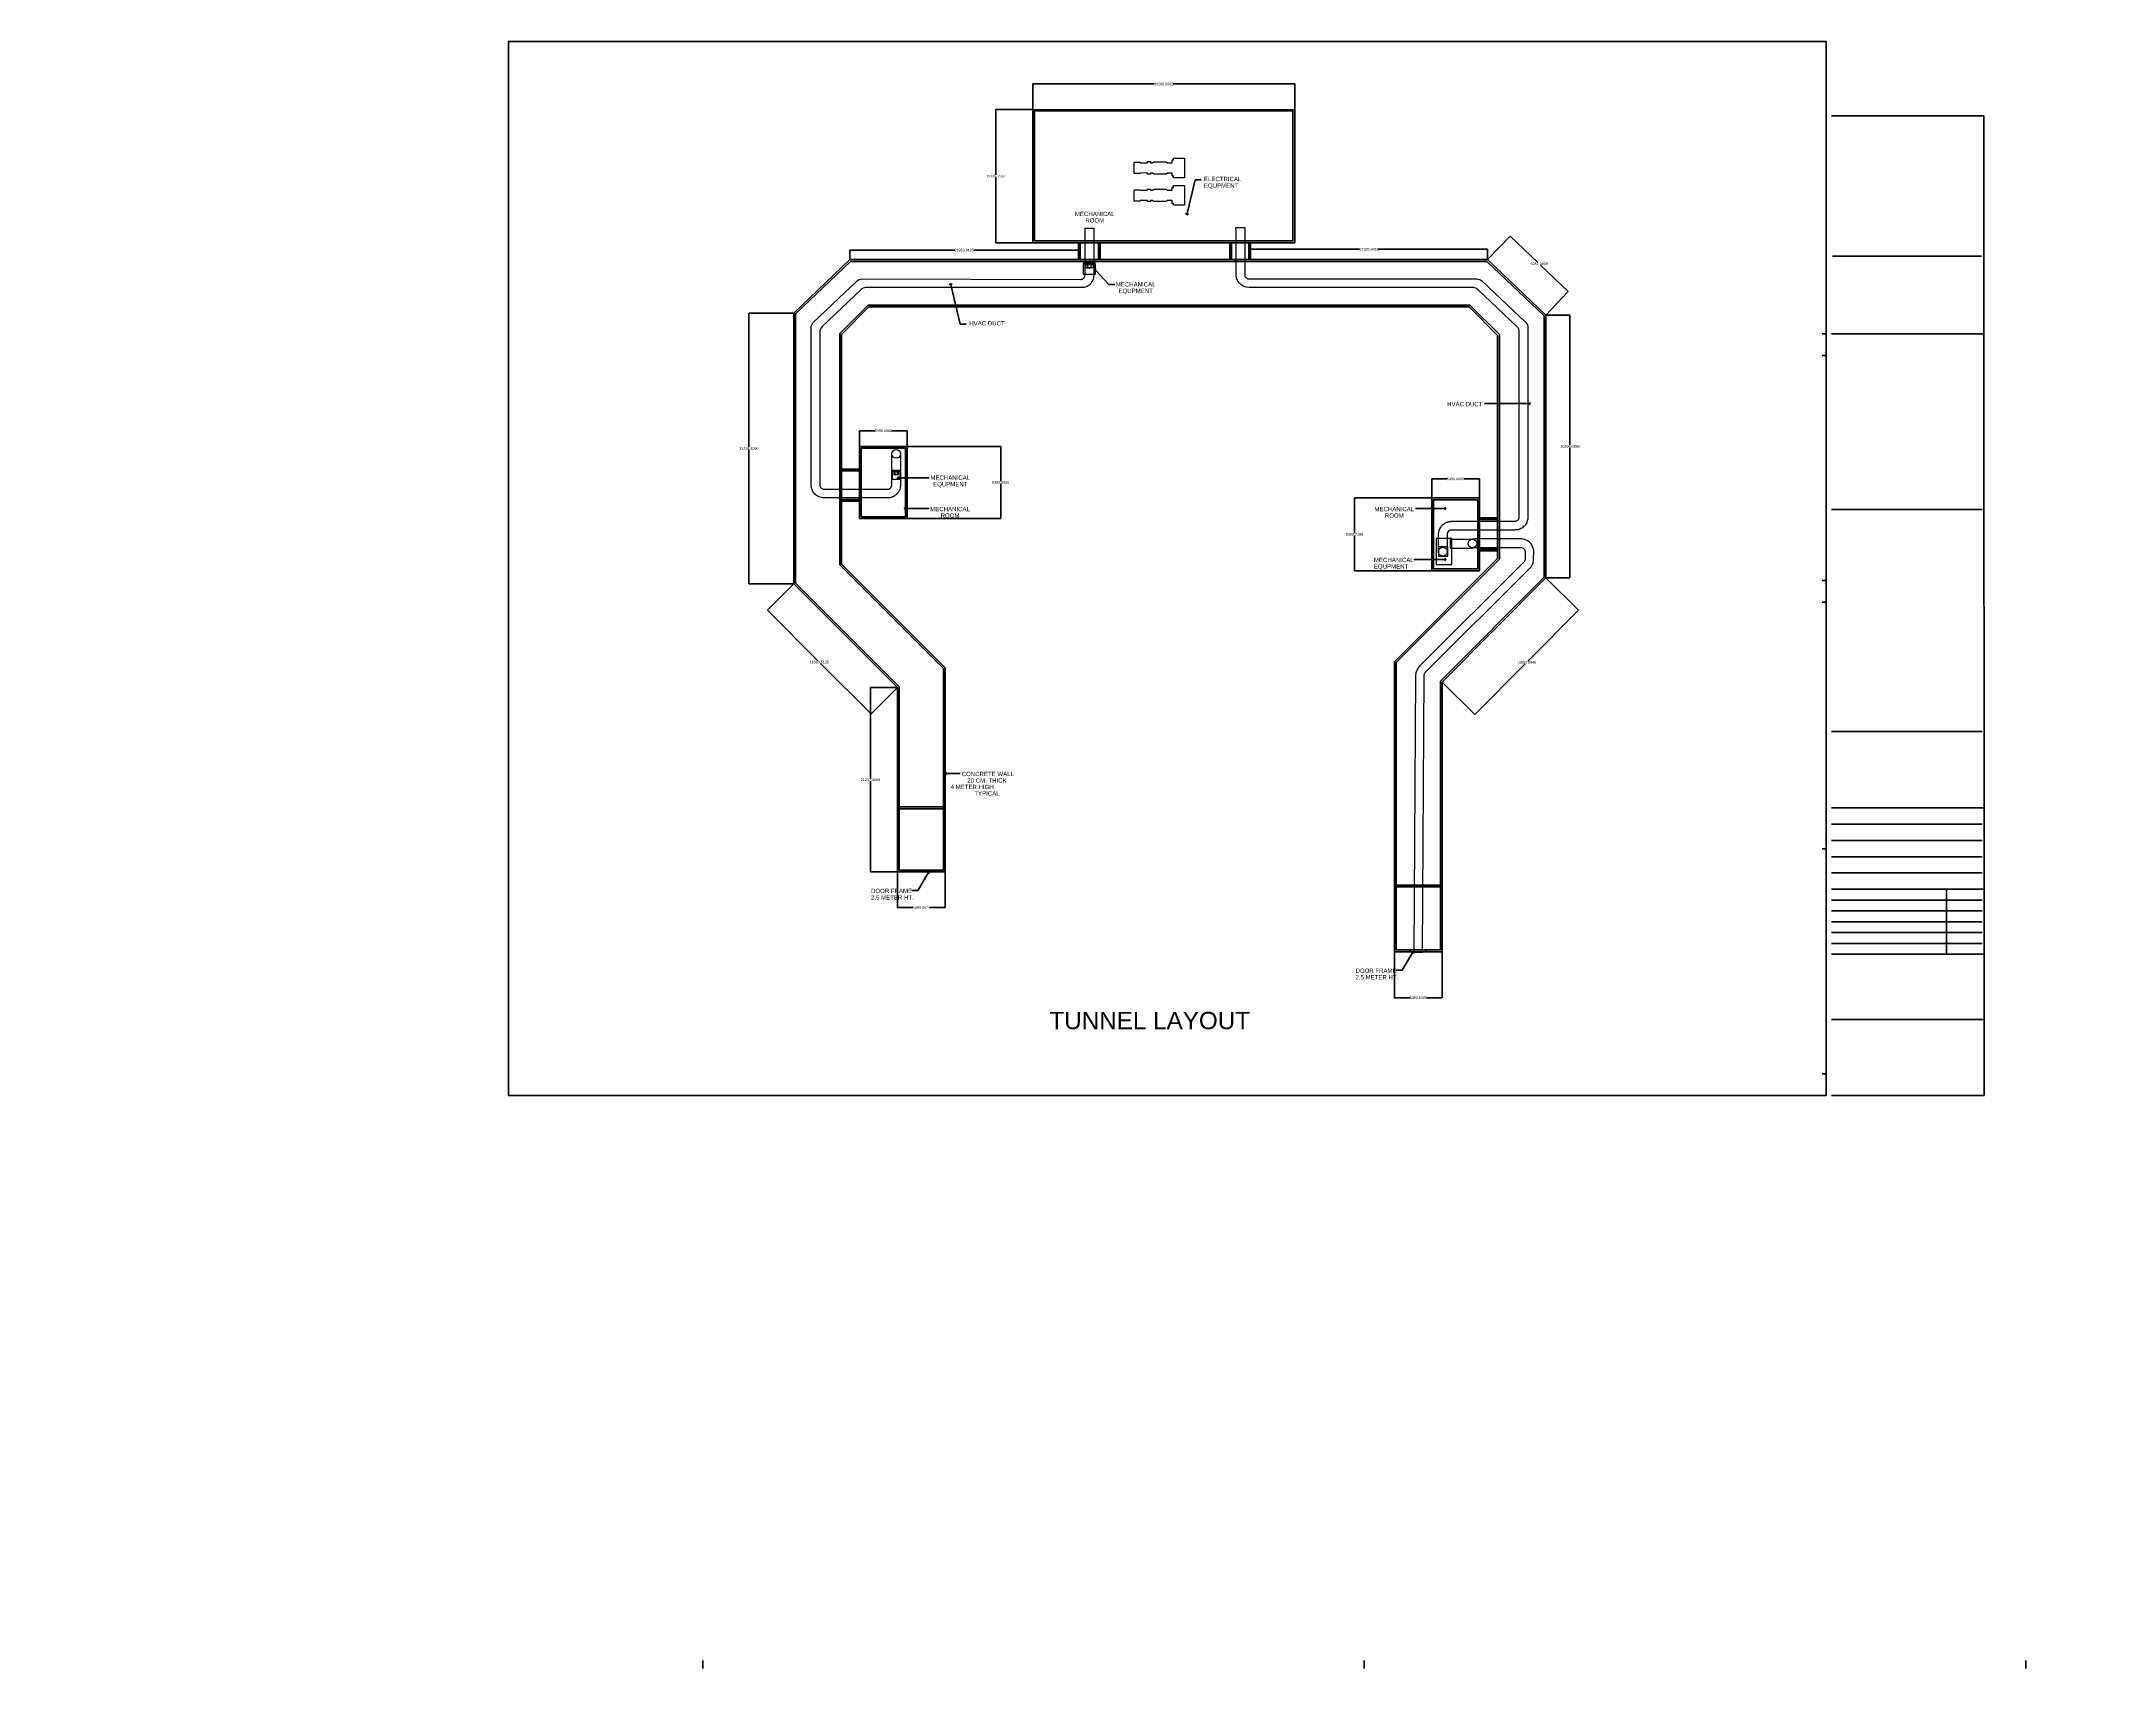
# Model space of a CAD drawing. Header units: metres. Extents: x -74409 to 1016817, y -66838 to 229698.
# Drawn here: x -74409 to 164530, y 42100 to 229698 of the extents above.
import ezdxf
from ezdxf import colors
from ezdxf.entities.mleader import LeaderData, LeaderLine
from ezdxf.enums import TextEntityAlignment as Align
from ezdxf.math import Vec2, Vec3

# ---------------------------------------------------------------- set-up
doc = ezdxf.new("R2010")
doc.units = ezdxf.units.M
doc.layers.get('DEFPOINTS').update_dxf_attribs({"color": 2})
for name, color, linetype in [('B036', 5, 'Continuous'), ('B042-1', 5, 'Continuous'), ('DIM', 2, 'Continuous'), ('NOTE-1', 3, 'Continuous'), ('TEXT M1', 2, 'Continuous'), ('TEXTM', 2, 'Continuous'), ('TEXTS', 240, 'Continuous'), ('WALLS', 3, 'Continuous')]:
    doc.layers.add(name, color=color, linetype=linetype)
for name, color, linetype, lineweight in [('E-ELEC-EQPM', 1, 'Continuous', 9), ('M-EQPM', 50, 'Continuous', 9), ('M-HVAC-DUCT', 2, 'Continuous', 9)]:
    doc.layers.add(name, color=color, linetype=linetype, lineweight=lineweight)
doc.styles.add('ARIAL', font='arial.ttf')
doc.styles.get("Standard").update_dxf_attribs({"font": 'arial.ttf', "height": 300})
doc.styles.add('TEXTS', font='arial.ttf')
doc.dimstyles.get("Standard").update_dxf_attribs({"dimtxt": 0.18, "dimasz": 0.18, "dimexe": 0.18, "dimexo": 0.0625, "dimgap": 0.09, "dimtad": 0, "dimtih": 1, "dimtoh": 1, "dimdec": 4, "dimzin": 0, "dimdsep": 46, "dimtxsty": 'Standard', "dimcen": 0.09, "dimadec": 0, "dimazin": 0, "dimtfac": 1, "dimtdec": 4, "dimtofl": 0, "dimtmove": 0, "dimatfit": 3, "dimfxl": 1, "dimtolj": 1, "dimtzin": 0, "dimarcsym": 0})

# ---------------------------------------------------------------- blocks, each defined once
blk = doc.blocks.new('_Open90')
at = {"color": 0, "linetype": 'ByBlock', "lineweight": -2}
for p, q in [((0, 0), (-1, 0)), ((-0.5, 0.5), (0, 0)), ((0, 0), (-0.5, -0.5))]:
    blk.add_line(p, q, dxfattribs=at)
blk = doc.blocks.new('*D36')
at = {"layer": 'DEFPOINTS', "color": 0, "transparency": 16777216}
for p in [(21139.48145489761, 155204.0221308837), (24262.17778135509, 155204.0221308837, 1289530), (24262.17778135507, 133946.6332320746, 1289530)]:
    blk.add_point(p, dxfattribs=at)
at = {"layer": 'E-ELEC-EQPM', "color": 0, "lineweight": -2, "transparency": 16777216}
for p, q in [((24262.11528135509, 155204.0221308837), (21139.30145489761, 155204.0221308837)), ((21139.48145489761, 155203.8421308837), (21139.48145489761, 144728.6918970317)), ((21139.48145489761, 133946.8132320746), (21139.48145489761, 144421.9634659267)), ((24262.11528135507, 133946.6332320746), (21139.30145489761, 133946.6332320746))]:
    blk.add_line(p, q, dxfattribs=at)
at = {"layer": 'E-ELEC-EQPM', "color": 0, "transparency": 16777216}
for points in [[(21139.45145489761, 155203.8421308837), (21139.51145489761, 155203.8421308837), (21139.48145489761, 155204.0221308837)], [(21139.45145489761, 133946.8132320746), (21139.51145489761, 133946.8132320746), (21139.48145489761, 133946.6332320746)]]:
    blk.add_solid(points, dxfattribs=at)
at = {"layer": 'E-ELEC-EQPM', "color": 0, "transparency": 16777216, "insert": (21139.48145489764, 144575.3276814792), "char_height": 300, "attachment_point": 5}
blk.add_mtext('\\A1;21257.3889', dxfattribs=at)
blk = doc.blocks.new('*D37')
at = {"layer": 'DEFPOINTS', "color": 0, "transparency": 16777216}
for p in [(12305.3460839609, 167160.8538282778, 1289530), (24262.17778135508, 155204.0221308836, 1289530), (21217.12884884352, 152158.9731983721)]:
    blk.add_point(p, dxfattribs=at)
at = {"layer": 'E-ELEC-EQPM', "color": 0, "lineweight": -2, "transparency": 16777216}
for p, q in [((12305.30188978708, 167160.809634104), (9260.169872228726, 164115.6776165457)), ((9261.711365011724, 164114.3906822039), (15085.34878459391, 158290.7532626217)), ((21215.71463528114, 152160.3874119344), (15392.07721569894, 157984.0248315167)), ((24262.13358718126, 155203.9779367098), (21217.0015696229, 152158.8459191515))]:
    blk.add_line(p, q, dxfattribs=at)
at = {"layer": 'E-ELEC-EQPM', "color": 0, "transparency": 16777216}
for points in [[(9261.947067272107, 164114.6263844643), (9261.475662751327, 164114.1549799435), (9260.29715144934, 164115.8048957663)], [(21215.95033754152, 152160.6231141948), (21215.47893302074, 152160.151709674), (21217.12884884352, 152158.9731983721)]]:
    blk.add_solid(points, dxfattribs=at)
at = {"layer": 'E-ELEC-EQPM', "color": 0, "transparency": 16777216, "insert": (15238.71300014644, 158137.3890470692), "char_height": 300, "attachment_point": 5}
blk.add_mtext('\\A1;16909.5135', dxfattribs=at)
blk = doc.blocks.new('*D38')
at = {"layer": 'DEFPOINTS', "color": 0, "transparency": 16777216}
for p in [(7118.380786663707, 198379.2628083627), (12305.34608396095, 198379.2628083627, 1289530), (12305.34608396091, 167160.8538282779, 1289530)]:
    blk.add_point(p, dxfattribs=at)
at = {"layer": 'E-ELEC-EQPM', "color": 0, "lineweight": -2, "transparency": 16777216}
for p, q in [((12305.28358396095, 198379.2628083627), (7118.200786663707, 198379.2628083627)), ((7118.380786663707, 198379.0828083627), (7118.38078666371, 182923.4225338728)), ((7118.380786663713, 167161.0338282779), (7118.38078666371, 182616.6941027678)), ((12305.28358396091, 167160.8538282779), (7118.200786663713, 167160.8538282779))]:
    blk.add_line(p, q, dxfattribs=at)
at = {"layer": 'E-ELEC-EQPM', "color": 0, "transparency": 16777216}
for points in [[(7118.350786663707, 198379.0828083627), (7118.410786663707, 198379.0828083627), (7118.380786663707, 198379.2628083627)], [(7118.350786663714, 167161.0338282779), (7118.410786663713, 167161.0338282779), (7118.380786663713, 167160.8538282779)]]:
    blk.add_solid(points, dxfattribs=at)
at = {"layer": 'E-ELEC-EQPM', "color": 0, "transparency": 16777216, "insert": (7118.38078666376, 182770.0583183203), "char_height": 300, "attachment_point": 5}
blk.add_mtext('\\A1;31218.4090', dxfattribs=at)
blk = doc.blocks.new('*D40')
at = {"layer": 'DEFPOINTS', "color": 0, "transparency": 16777216}
for p in [(45126.98077954551, 205637.6570160461), (18773.16823891291, 204542.5432191877, 1289530), (45126.98077954551, 204542.5432191877, 1289530)]:
    blk.add_point(p, dxfattribs=at)
at = {"layer": 'E-ELEC-EQPM', "color": 0, "lineweight": -2, "transparency": 16777216}
for p, q in [((18773.16823891291, 204542.6057191877), (18773.16823891291, 205637.837016046)), ((18773.34823891291, 205637.6570160461), (30857.4197070464, 205637.6570160461)), ((45126.80077954551, 205637.6570160461), (33042.72931141203, 205637.6570160461)), ((45126.98077954551, 204542.6057191877), (45126.98077954551, 205637.837016046))]:
    blk.add_line(p, q, dxfattribs=at)
at = {"layer": 'E-ELEC-EQPM', "color": 0, "transparency": 16777216}
for points in [[(18773.34823891291, 205637.6870160461), (18773.34823891291, 205637.6270160461), (18773.16823891291, 205637.6570160461)], [(45126.80077954551, 205637.6870160461), (45126.80077954551, 205637.6270160461), (45126.98077954551, 205637.6570160461)]]:
    blk.add_solid(points, dxfattribs=at)
at = {"layer": 'E-ELEC-EQPM', "color": 0, "transparency": 16777216, "insert": (31950.07450922921, 205637.6570160461), "char_height": 300, "attachment_point": 5}
blk.add_mtext('\\A1;26353.8125', dxfattribs=at)
blk = doc.blocks.new('*D41')
at = {"layer": 'DEFPOINTS', "color": 0, "transparency": 16777216}
for p in [(35594.97035937355, 221834.0035478642), (39836.98077954544, 221834.0035478642, 1289530), (39836.98077954544, 206494.2448078106, 1289530)]:
    blk.add_point(p, dxfattribs=at)
at = {"layer": 'E-ELEC-EQPM', "color": 0, "lineweight": -2, "transparency": 16777216}
for p, q in [((39836.91827954544, 221834.0035478642), (35594.79035937355, 221834.0035478642)), ((35594.97035937355, 221833.8235478642), (35594.97035937355, 214317.48839339)), ((35594.97035937356, 206494.4248078106), (35594.97035937355, 214010.7599622849)), ((39836.91827954544, 206494.2448078106), (35594.79035937356, 206494.2448078106))]:
    blk.add_line(p, q, dxfattribs=at)
at = {"layer": 'E-ELEC-EQPM', "color": 0, "transparency": 16777216}
for points in [[(35594.94035937356, 221833.8235478642), (35595.00035937355, 221833.8235478642), (35594.97035937355, 221834.0035478642)], [(35594.94035937356, 206494.4248078106), (35595.00035937356, 206494.4248078106), (35594.97035937356, 206494.2448078106)]]:
    blk.add_solid(points, dxfattribs=at)
at = {"layer": 'E-ELEC-EQPM', "color": 0, "transparency": 16777216, "insert": (35594.97035937361, 214164.1241778374), "char_height": 300, "attachment_point": 5}
blk.add_mtext('\\A1;15339.7587', dxfattribs=at)
blk = doc.blocks.new('*D42')
at = {"layer": 'DEFPOINTS', "color": 0, "transparency": 16777216}
for p in [(70037.30210142856, 224793.5653316847), (39836.98077954543, 221834.0035478641, 1289530), (70036.98077954543, 221830.7283353287, 1289530)]:
    blk.add_point(p, dxfattribs=at)
at = {"layer": 'E-ELEC-EQPM', "color": 0, "lineweight": -2, "transparency": 16777216}
for p, q in [((39836.98078632361, 221834.0660478638), (39837.3021209497, 224797.020544219)), ((39837.48210142751, 224796.840524699), (53849.96789951862, 224795.320860158)), ((70037.12210142963, 224793.5653512058), (56024.63630333853, 224795.0850157468)), ((70036.98078632359, 221830.7908353284), (70037.3021209497, 224793.7453316836))]:
    blk.add_line(p, q, dxfattribs=at)
at = {"layer": 'E-ELEC-EQPM', "color": 0, "transparency": 16777216}
for points in [[(39837.48210468103, 224796.8705246988), (39837.48209817398, 224796.8105246991), (39837.30210142857, 224796.8405442201)], [(70037.12210468315, 224793.5953512056), (70037.12209817611, 224793.535351206), (70037.30210142856, 224793.5653316847)]]:
    blk.add_solid(points, dxfattribs=at)
at = {"layer": 'E-ELEC-EQPM', "color": 0, "transparency": 16777216, "insert": (54937.30210142857, 224795.2029379524), "char_height": 300, "attachment_point": 5}
blk.add_mtext('\\A1;30200.0002', dxfattribs=at)
blk = doc.blocks.new('*D43')
at = {"layer": 'DEFPOINTS', "color": 0, "transparency": 16777216}
for p in [(92273.82697887464, 205739.7438403729), (64946.98077954537, 204542.5432191876, 1289530), (92273.82697887464, 204542.5432191876, 1289530)]:
    blk.add_point(p, dxfattribs=at)
at = {"layer": 'E-ELEC-EQPM', "color": 0, "lineweight": -2, "transparency": 16777216}
for p, q in [((64946.98077954537, 204542.6057191876), (64946.98077954537, 205739.9238403729)), ((64947.16077954537, 205739.7438403729), (77520.40937716363, 205739.7438403729)), ((92273.64697887465, 205739.7438403729), (79700.39838125638, 205739.7438403729)), ((92273.82697887464, 204542.6057191876), (92273.82697887464, 205739.9238403729))]:
    blk.add_line(p, q, dxfattribs=at)
at = {"layer": 'E-ELEC-EQPM', "color": 0, "transparency": 16777216}
for points in [[(64947.16077954537, 205739.7738403729), (64947.16077954537, 205739.7138403729), (64946.98077954537, 205739.7438403729)], [(92273.64697887465, 205739.7738403729), (92273.64697887465, 205739.7138403729), (92273.82697887464, 205739.7438403729)]]:
    blk.add_solid(points, dxfattribs=at)
at = {"layer": 'E-ELEC-EQPM', "color": 0, "transparency": 16777216, "insert": (78610.40387921, 205739.7438403729), "char_height": 300, "attachment_point": 5}
blk.add_mtext('\\A1;27326.8462', dxfattribs=at)
blk = doc.blocks.new('*D44')
at = {"layer": 'DEFPOINTS', "color": 0, "transparency": 16777216}
for p in [(92273.82697887465, 204542.5432191876, 1289530), (101566.4404780095, 200872.6233609394), (98976.88057563716, 198155.1073967589, 1289530)]:
    blk.add_point(p, dxfattribs=at)
at = {"layer": 'E-ELEC-EQPM', "color": 0, "lineweight": -2, "transparency": 16777216}
for p, q in [((92273.87009497624, 204542.5884657541), (94863.51105561957, 207260.1894934798)), ((94863.5171913586, 207259.9350089955), (98053.97138834694, 204219.7054877063)), ((101566.3101678979, 200872.747535312), (98375.85597090956, 203912.9770566012)), ((98976.92369173875, 198155.1526433254), (101566.5646523821, 200872.753671051))]:
    blk.add_line(p, q, dxfattribs=at)
at = {"layer": 'E-ELEC-EQPM', "color": 0, "transparency": 16777216}
for points in [[(94863.53788708734, 207259.9567273475), (94863.49649562982, 207259.9132906436), (94863.38688124699, 207260.0591833681)], [(101566.3308636266, 200872.769253664), (101566.2894721691, 200872.72581696), (101566.4404780095, 200872.6233609394)]]:
    blk.add_solid(points, dxfattribs=at)
at = {"layer": 'E-ELEC-EQPM', "color": 0, "transparency": 16777216, "insert": (98214.91367962824, 204066.3412721537), "char_height": 300, "attachment_point": 5}
blk.add_mtext('\\A1;9259.0639', dxfattribs=at)
blk = doc.blocks.new('*D45')
at = {"layer": 'DEFPOINTS', "color": 0, "transparency": 16777216}
for p in [(98976.8805756372, 198155.1073967589, 1289530), (98976.88057563717, 167858.418565719, 1289530), (101763.3999284589, 167858.418565719)]:
    blk.add_point(p, dxfattribs=at)
at = {"layer": 'E-ELEC-EQPM', "color": 0, "lineweight": -2, "transparency": 16777216}
for p, q in [((98976.9430756372, 198155.1073967589), (101763.5799284589, 198155.1073967589)), ((101763.3999284589, 198154.927396759), (101763.3999284589, 183160.1271967915)), ((101763.3999284589, 167858.598565719), (101763.3999284589, 182853.3987656865)), ((98976.94307563717, 167858.418565719), (101763.5799284589, 167858.418565719))]:
    blk.add_line(p, q, dxfattribs=at)
at = {"layer": 'E-ELEC-EQPM', "color": 0, "transparency": 16777216}
for points in [[(101763.3699284589, 198154.927396759), (101763.4299284589, 198154.927396759), (101763.3999284589, 198155.1073967589)], [(101763.3699284589, 167858.598565719), (101763.4299284589, 167858.598565719), (101763.3999284589, 167858.418565719)]]:
    blk.add_solid(points, dxfattribs=at)
at = {"layer": 'E-ELEC-EQPM', "color": 0, "transparency": 16777216, "insert": (101763.399928459, 183006.7629812389), "char_height": 300, "attachment_point": 5}
blk.add_mtext('\\A1;30296.6888', dxfattribs=at)
blk = doc.blocks.new('*D46')
at = {"layer": 'DEFPOINTS', "color": 0, "transparency": 16777216}
for p in [(98976.88057563713, 167858.418565719, 1289530), (87022.5793615149, 155840.47774129, 1289530), (90779.7720701152, 152103.1808104536)]:
    blk.add_point(p, dxfattribs=at)
at = {"layer": 'E-ELEC-EQPM', "color": 0, "lineweight": -2, "transparency": 16777216}
for p, q in [((98976.924886978, 167858.3744890237), (102734.2009008991, 164120.9946940001)), ((102733.9463433549, 164120.9940182209), (96909.37299291517, 158265.4131189846)), ((90779.8990109977, 152103.3084271153), (96604.47236143745, 157958.8893263516)), ((87022.62367285579, 155840.4336645947), (90779.89968677692, 152103.0538695711))]:
    blk.add_line(p, q, dxfattribs=at)
at = {"layer": 'E-ELEC-EQPM', "color": 0, "transparency": 16777216}
for points in [[(102733.9250739113, 164121.0151750346), (102733.9676127985, 164120.9728614071), (102734.0732842374, 164121.1216348826)], [(90779.87774155408, 152103.3295839291), (90779.92028044132, 152103.2872703016), (90779.7720701152, 152103.1808104536)]]:
    blk.add_solid(points, dxfattribs=at)
at = {"layer": 'E-ELEC-EQPM', "color": 0, "transparency": 16777216, "insert": (96756.92267717632, 158112.1512226681), "char_height": 300, "attachment_point": 5}
blk.add_mtext('\\A1;16950.9946', dxfattribs=at)
blk = doc.blocks.new('*D48')
at = {"layer": 'DEFPOINTS', "color": 0, "transparency": 16777216}
for p in [(91335.77228599538, 179262.6534170891), (85845.77228599544, 177061.6448332981, 1289530), (91335.77228599538, 177061.6448332981, 1289530)]:
    blk.add_point(p, dxfattribs=at)
at = {"layer": 'E-ELEC-EQPM', "color": 0, "lineweight": -2, "transparency": 16777216}
for p, q in [((85845.77228599544, 177061.7073332981), (85845.77228599544, 179262.8334170891)), ((85845.95228599543, 179262.6534170891), (87618.85418231192, 179262.6534170891)), ((91335.59228599539, 179262.6534170891), (89562.6903896789, 179262.6534170891)), ((91335.77228599538, 177061.7073332981), (91335.77228599538, 179262.8334170891))]:
    blk.add_line(p, q, dxfattribs=at)
at = {"layer": 'E-ELEC-EQPM', "color": 0, "transparency": 16777216}
for points in [[(85845.95228599543, 179262.6834170891), (85845.95228599543, 179262.6234170891), (85845.77228599544, 179262.6534170891)], [(91335.59228599539, 179262.6834170891), (91335.59228599539, 179262.6234170891), (91335.77228599538, 179262.6534170891)]]:
    blk.add_solid(points, dxfattribs=at)
at = {"layer": 'E-ELEC-EQPM', "color": 0, "transparency": 16777216, "insert": (88590.77228599541, 179262.6534170891), "char_height": 300, "attachment_point": 5}
blk.add_mtext('\\A1;5490.0000', dxfattribs=at)
blk = doc.blocks.new('*D49')
at = {"layer": 'DEFPOINTS', "color": 0, "transparency": 16777216}
for p in [(85845.77228599547, 177061.6448332982, 1289530), (76922.7935964498, 168677.9280613703), (85845.77228599547, 168677.9280613703, 1289530)]:
    blk.add_point(p, dxfattribs=at)
at = {"layer": 'E-ELEC-EQPM', "color": 0, "lineweight": -2, "transparency": 16777216}
for p, q in [((85845.14728599547, 177061.6448332982), (76920.9935964498, 177061.6448332982)), ((76922.7935964498, 177059.8448332982), (76922.7935964498, 173023.9606628867)), ((76922.7935964498, 168679.7280613703), (76922.7935964498, 172715.6122317817)), ((85845.14728599547, 168677.9280613703), (76920.9935964498, 168677.9280613703))]:
    blk.add_line(p, q, dxfattribs=at)
at = {"layer": 'E-ELEC-EQPM', "color": 0, "transparency": 16777216}
for points in [[(76922.4935964498, 177059.8448332982), (76923.0935964498, 177059.8448332982), (76922.7935964498, 177061.6448332982)], [(76922.4935964498, 168679.7280613703), (76923.0935964498, 168679.7280613703), (76922.7935964498, 168677.9280613703)]]:
    blk.add_solid(points, dxfattribs=at)
at = {"layer": 'E-ELEC-EQPM', "color": 0, "transparency": 16777216, "insert": (76922.79359644985, 172869.7864473342), "char_height": 300, "attachment_point": 5}
blk.add_mtext('\\A1;8383.7168', dxfattribs=at)
blk = doc.blocks.new('*D50')
at = {"layer": 'DEFPOINTS', "color": 0, "transparency": 16777216}
for p in [(25375.34608396092, 184809.876043041), (19885.34608396087, 183002.2751845152, 1289530), (25375.34608396092, 183002.2751845152, 1289530)]:
    blk.add_point(p, dxfattribs=at)
at = {"layer": 'E-ELEC-EQPM', "color": 0, "lineweight": -2, "transparency": 16777216}
for p, q in [((19885.34608396087, 183002.3376845152), (19885.34608396087, 184810.056043041)), ((19885.52608396087, 184809.876043041), (21658.4279802774, 184809.876043041)), ((25375.16608396092, 184809.876043041), (23602.26418764439, 184809.876043041)), ((25375.34608396092, 183002.3376845152), (25375.34608396092, 184810.056043041))]:
    blk.add_line(p, q, dxfattribs=at)
at = {"layer": 'E-ELEC-EQPM', "color": 0, "transparency": 16777216}
for points in [[(19885.52608396087, 184809.906043041), (19885.52608396087, 184809.846043041), (19885.34608396087, 184809.876043041)], [(25375.16608396092, 184809.906043041), (25375.16608396092, 184809.846043041), (25375.34608396092, 184809.876043041)]]:
    blk.add_solid(points, dxfattribs=at)
at = {"layer": 'E-ELEC-EQPM', "color": 0, "transparency": 16777216, "insert": (22630.3460839609, 184809.876043041), "char_height": 300, "attachment_point": 5}
blk.add_mtext('\\A1;5490.0000', dxfattribs=at)
blk = doc.blocks.new('*D51')
at = {"layer": 'DEFPOINTS', "color": 0, "transparency": 16777216}
for p in [(25375.34608396093, 183002.2751845152, 1289530), (25375.34608396093, 174702.2751845152, 1289530), (36152.19201642007, 174702.2751845152)]:
    blk.add_point(p, dxfattribs=at)
at = {"layer": 'E-ELEC-EQPM', "color": 0, "lineweight": -2, "transparency": 16777216}
for p, q in [((25375.40858396093, 183002.2751845152), (36152.37201642006, 183002.2751845152)), ((36152.19201642006, 183002.0951845152), (36152.19201642007, 179005.6394000677)), ((36152.19201642007, 174702.4551845152), (36152.19201642007, 178698.9109689627)), ((25375.40858396093, 174702.2751845152), (36152.37201642007, 174702.2751845152))]:
    blk.add_line(p, q, dxfattribs=at)
at = {"layer": 'E-ELEC-EQPM', "color": 0, "transparency": 16777216}
for points in [[(36152.16201642006, 183002.0951845152), (36152.22201642006, 183002.0951845152), (36152.19201642006, 183002.2751845152)], [(36152.16201642007, 174702.4551845152), (36152.22201642007, 174702.4551845152), (36152.19201642007, 174702.2751845152)]]:
    blk.add_solid(points, dxfattribs=at)
at = {"layer": 'E-ELEC-EQPM', "color": 0, "transparency": 16777216, "insert": (36152.19201642011, 178852.2751845152), "char_height": 300, "attachment_point": 5}
blk.add_mtext('\\A1;8300.0000', dxfattribs=at)
blk = doc.blocks.new('*D52')
at = {"layer": 'DEFPOINTS', "color": 0, "transparency": 16777216}
for p in [(24262.11528135507, 133946.6332320746), (29752.17778135506, 133946.6332320746, 1289530), (29752.17778135506, 129846.106180663)]:
    blk.add_point(p, dxfattribs=at)
at = {"layer": 'E-ELEC-EQPM', "color": 0, "lineweight": -2, "transparency": 16777216}
for p, q in [((24262.11528135507, 133946.5707320746), (24262.11528135507, 129845.926180663)), ((29752.17778135506, 133946.5707320746), (29752.17778135506, 129845.926180663)), ((24262.29528135507, 129846.106180663), (26033.59131989531, 129846.106180663)), ((29751.99778135506, 129846.106180663), (27980.70174281482, 129846.106180663))]:
    blk.add_line(p, q, dxfattribs=at)
at = {"layer": 'E-ELEC-EQPM', "color": 0, "transparency": 16777216}
for points in [[(24262.29528135507, 129846.136180663), (24262.29528135507, 129846.076180663), (24262.11528135507, 129846.106180663)], [(29751.99778135506, 129846.136180663), (29751.99778135506, 129846.076180663), (29752.17778135506, 129846.106180663)]]:
    blk.add_solid(points, dxfattribs=at)
at = {"layer": 'E-ELEC-EQPM', "color": 0, "transparency": 16777216, "insert": (27007.14653135506, 129846.106180663), "char_height": 300, "attachment_point": 5}
blk.add_mtext('\\A1;5490.0625', dxfattribs=at)
blk = doc.blocks.new('*D53')
at = {"layer": 'DEFPOINTS', "color": 0, "transparency": 16777216}
for p in [(81530.04887824286, 124747.6581864526, 1289530), (87022.57936151499, 124747.6581864526, 1289530), (87022.57936151499, 119446.0302111751)]:
    blk.add_point(p, dxfattribs=at)
at = {"layer": 'E-ELEC-EQPM', "color": 0, "lineweight": -2, "transparency": 16777216}
for p, q in [((81530.04887824286, 124747.5956864526), (81530.04887824286, 119445.8502111751)), ((87022.57936151499, 124747.5956864526), (87022.57936151499, 119445.8502111751)), ((81530.22887824285, 119446.0302111751), (83302.75890841917, 119446.0302111751)), ((87022.399361515, 119446.0302111751), (85249.86933133868, 119446.0302111751))]:
    blk.add_line(p, q, dxfattribs=at)
at = {"layer": 'E-ELEC-EQPM', "color": 0, "transparency": 16777216}
for points in [[(81530.22887824285, 119446.0602111751), (81530.22887824285, 119446.0002111751), (81530.04887824286, 119446.0302111751)], [(87022.399361515, 119446.0602111751), (87022.399361515, 119446.0002111751), (87022.57936151499, 119446.0302111751)]]:
    blk.add_solid(points, dxfattribs=at)
at = {"layer": 'E-ELEC-EQPM', "color": 0, "transparency": 16777216, "insert": (84276.31411987892, 119446.0302111751), "char_height": 300, "attachment_point": 5}
blk.add_mtext('\\A1;5492.5305', dxfattribs=at)

msp = doc.modelspace()

# ---------------------------------------------------------------- linework, layer by layer
at = {"layer": 'B036'}
for p, q in [((131912.6536081659, 221133.4718322945, 1289530), (149460.8804139422, 221133.4718322945, 1289530)), ((131912.6536081659, 195977.2218322945, 1289530), (149460.8804139422, 195977.2218322945, 1289530)), ((149291.9886666464, 175736.0164744878, 1289530), (131912.6536081659, 175736.0164744878, 1289530)), ((149291.9886666464, 150152.2869674587, 1289530), (131912.6536081659, 150152.2869674587, 1289530)), ((149291.9886666464, 141328.1726731551, 1289530), (131912.6536081659, 141328.1726731551, 1289530)), ((149291.9886666464, 141328.1726731551, 1289530), (149487.1257913878, 141328.1726731551, 1289530)), ((131912.6536081659, 131953.2326731464, 1289530), (149487.1257913878, 131953.2326731464, 1289530)), ((131912.6536081659, 124453.2326731464, 1289530), (149487.1257913878, 124453.2326731464, 1289530)), ((131912.6536081659, 116914.7218322945, 1289530), (149487.1257913878, 116914.7218322945, 1289530)), ((131912.6536081659, 108164.7218322945, 1289530), (149487.1257913878, 108164.7218322945, 1289530))]:
    msp.add_line(p, q, dxfattribs=at)
at = {"layer": 'B036', "color": 2, "linetype": 'Continuous'}
for p, q in [((131912.6536081659, 139453.1846731534, 1289530), (149291.9886666464, 139453.1846731534, 1289530)), ((131912.6536081659, 137578.1966731516, 1289530), (149291.9886666464, 137578.1966731516, 1289530)), ((131912.6536081659, 135703.2086731499, 1289530), (149291.9886666464, 135703.2086731499, 1289530)), ((131912.6536081659, 133828.2206731481, 1289530), (149291.9886666464, 133828.2206731481, 1289530))]:
    msp.add_line(p, q, dxfattribs=at)
at = {"layer": 'B036', "color": 3, "linetype": 'Continuous'}
for p, q in [((145165.5538029151, 131953.2326731464, 1289530), (145165.5538029151, 124453.2326731464, 1289530)), ((131912.6536081659, 130703.1686731247, 1289530), (149291.9886666464, 130703.1686731247, 1289530))]:
    msp.add_line(p, q, dxfattribs=at)
at = {"layer": 'B036', "elevation": 1289530}
msp.add_lwpolyline([(-20587.34639183416, 108164.7218322945), (-20587.34639183416, 229698.3295457501), (131287.6536081659, 229698.3295457501), (131287.6536081659, 108164.7218322945)], close=True, dxfattribs=at)
for points in [[(149460.8804139422, 221133.4718322945), (149487.1257913878, 108164.7218322945)], [(149203.9402054736, 204929.8827194241), (132004.7947328186, 204929.8827194241)]]:
    msp.add_lwpolyline(points, dxfattribs=at)
at = {"layer": 'B036', "color": 12, "elevation": 1289530}
for points in [[(131287.6536081659, 195977.2218322945), (130818.9036081659, 195977.2218322945)], [(131287.6536081659, 193477.2218322945), (130818.9036081659, 193477.2218322945)], [(131287.6536081659, 167539.7218322945), (130818.9036081659, 167539.7218322945)], [(131287.6536081659, 165039.7218322945), (130818.9036081659, 165039.7218322945)], [(131287.6536081659, 136602.2218322945), (130818.9036081659, 136602.2218322945)], [(131287.6536081659, 110664.7218322945), (130818.9036081659, 110664.7218322945)], [(1809.973756452091, 43037.69470958272), (1809.973756452091, 42100.19470958272)], [(78059.97375645209, 43037.69470958272), (78059.97375645209, 42100.19470958272)], [(154309.9737564521, 43037.69470958272), (154309.9737564521, 42100.19470958272)]]:
    msp.add_lwpolyline(points, dxfattribs=at)
at = {"layer": 'B036', "color": 4, "const_width": 3}
msp.add_lwpolyline([(37324.55425746427, 115072.225353622), (69479.92374280033, 115072.225353622)], dxfattribs=at)
at = {"layer": 'B042-1', "color": 2, "linetype": 'Continuous'}
for p, q in [((131912.6536081659, 139453.1846731534, 1289530), (149291.9886666464, 139453.1846731534, 1289530)), ((131912.6536081659, 129453.1766731856, 1289530), (149291.9886666464, 129453.1766731856, 1289530)), ((131912.6536081659, 128203.1846731534, 1289530), (149291.9886666464, 128203.1846731534, 1289530)), ((131912.6536081659, 126953.1926731212, 1289530), (149291.9886666464, 126953.1926731212, 1289530)), ((131912.6536081659, 125703.2006731821, 1289530), (149291.9886666464, 125703.2006731821, 1289530))]:
    msp.add_line(p, q, dxfattribs=at)
at = {"layer": 'E-ELEC-EQPM', "elevation": 1289530}
for points in [[(51534.81178839724, 215115.2001748116), (51534.81178839733, 215766.1743935617), (52243.63053839725, 215766.1743935617), (52243.63053839725, 215704.9564248117), (53052.46178839712, 215696.2251748116), (53052.46178839712, 215839.1001748116), (53414.41178839713, 215839.1001748116), (53414.41178839713, 215704.9564248116), (53641.7298692288, 215704.9564248116), (53647.90267100254, 215704.9564248117), (53661.89153700748, 215723.7306190219), (53674.54313592573, 215737.9152354888), (53684.21329682537, 215746.6222874718), (53692.66157793532, 215754.2291539506), (53709.19399286075, 215769.1150072114), (53724.72938027138, 215778.0843673149), (53738.46749088574, 215786.0160691763), (53750.95098090328, 215793.2234154984), (53764.42463992028, 215799.2493101256), (53783.99296432243, 215805.6074441461), (53797.24961801422, 215809.9147920367), (53810.50627170604, 215814.2221399274), (53847.63352308336, 215818.1243712909), (53859.97623807033, 215819.4216429107), (53866.94685974579, 215819.4216429107), (55137.28521436562, 215819.4216429107), (55166.3392072943, 215816.8539900381), (55244.40620320394, 215796.9927483649), (55292.69186728205, 215769.1150072114), (55303.86138884479, 215760.4065399994), (55303.86138884479, 215760.4065399994), (55309.8539193328, 215753.6622261365), (55323.76766590834, 215741.1342324485), (55334.12626545045, 215731.8073075275), (55342.31932800908, 215720.5305243485), (55345.53646463483, 215716.1025156612), (55678.62028268514, 215715.1286558056), (55678.62028268514, 215704.9564248117), (55874.56189979527, 215703.7885152607), (55890.05351324445, 215713.7463324399), (55898.43751402812, 215726.7568475772), (55900.61644484002, 215766.1290532237), (55901.38939658324, 215948.1571439417), (55900.67695874527, 215985.3382981292), (55902.0211605162, 215996.0081730035), (55905.60198601974, 216011.9316417363), (55911.66271214538, 216026.5635289466), (55918.21416904316, 216035.1015538049), (55924.76562594097, 216043.6395786632), (55935.16567004491, 216057.1931800181), (55941.69545426917, 216058.8000324083), (55959.32887027734, 216064.6635880108), (55972.39703160066, 216066.3840440879), (55983.06690647495, 216067.7887597641), (55993.73678134925, 216066.3840440879), (56018.20850152925, 216059.2624169004), (56032.83016215068, 216050.191035561), (56047.91964390675, 216035.1015538049), (56054.47110080453, 216026.5635289466), (56057.92736812831, 216255.1460317644), (57319.58892958729, 216255.1460317644), (57327.72996985786, 216178.9003225253), (57345.7426911283, 216178.9003225253), (57345.7426911283, 214051.4543178588), (57327.72996985787, 214051.4543178588), (57319.58892958731, 213975.2086086197), (56057.92736812832, 213975.2086086197), (56054.47110080453, 214203.7911114375), (56047.91964390675, 214195.2530865792), (56032.83016215069, 214180.1636048231), (56018.20850152926, 214171.0922234837), (55993.73678134925, 214163.9705962962), (55983.06690647496, 214162.56588062), (55972.39703160067, 214163.9705962962), (55959.32887027735, 214165.6910523733), (55941.69545426917, 214171.5546079758), (55935.16567004492, 214173.161460366), (55924.76562594098, 214186.7150617209), (55918.21416904317, 214195.2530865792), (55911.66271214539, 214203.7911114375), (55905.60198601975, 214218.4229986478), (55902.02116051621, 214234.3464673806), (55900.67695874528, 214245.0163422549), (55901.38939658325, 214282.1974964424), (55900.61644484003, 214464.2255871604), (55898.43751402813, 214503.5977928069), (55890.05351324446, 214516.6083079442), (55874.56189979528, 214526.5661251234), (55678.62028268514, 214525.3982155724), (55678.62028268514, 214515.2259845785), (55345.53646463484, 214514.2521247229), (55342.31932800909, 214509.8241160355), (55334.12626545046, 214498.5473328566), (55323.76766590834, 214489.2204079356), (55309.85391933281, 214476.6924142476), (55303.86138884479, 214469.9481003847), (55303.86138884479, 214469.9481003847), (55292.69186728205, 214461.2396331727), (55244.40620320394, 214433.3618920192), (55166.3392072943, 214413.500650346), (55137.28521436563, 214410.9329974734), (53866.9468597458, 214410.9329974734), (53859.97623807034, 214410.9329974734), (53847.63352308337, 214412.2302690932), (53810.50627170604, 214416.1325004567), (53797.24961801423, 214420.4398483474), (53783.99296432244, 214424.747196238), (53764.42463992029, 214431.1053302585), (53750.95098090328, 214437.1312248857), (53738.46749088575, 214444.3385712078), (53724.72938027139, 214452.2702730692), (53709.19399286075, 214461.2396331727), (53692.66157793532, 214476.1254864335), (53684.21329682538, 214483.7323529123), (53674.54313592574, 214492.4394048953), (53661.89153700749, 214506.6240213622), (53647.90267100254, 214525.3982155724), (53641.72986922881, 214525.3982155725), (53414.41178839714, 214525.3982155725), (53414.41178839714, 214391.2544655724), (53052.46178839713, 214391.2544655724), (53052.46178839713, 214534.1294655724), (52243.63053839726, 214525.3982155724), (52243.63053839726, 214464.1802468224), (51534.81178839734, 214464.1802468224), (51534.81178839725, 215115.1544655724)], [(51534.81178839724, 211951.5919602038), (51534.81178839733, 212602.5661789538), (52243.63053839725, 212602.5661789538), (52243.63053839725, 212541.3482102039), (53052.46178839712, 212532.6169602038), (53052.46178839712, 212675.4919602038), (53414.41178839713, 212675.4919602038), (53414.41178839713, 212541.3482102038), (53641.7298692288, 212541.3482102038), (53647.90267100254, 212541.3482102038), (53661.89153700748, 212560.122404414), (53674.54313592573, 212574.3070208809), (53684.21329682537, 212583.014072864), (53692.66157793532, 212590.6209393427), (53709.19399286075, 212605.5067926036), (53724.72938027138, 212614.4761527071), (53738.46749088574, 212622.4078545684), (53750.95098090328, 212629.6152008905), (53764.42463992028, 212635.6410955178), (53783.99296432243, 212641.9992295383), (53797.24961801422, 212646.3065774289), (53810.50627170604, 212650.6139253195), (53847.63352308336, 212654.516156683), (53859.97623807033, 212655.8134283028), (53866.94685974579, 212655.8134283028), (55137.28521436562, 212655.8134283028), (55166.3392072943, 212653.2457754302), (55244.40620320394, 212633.3845337571), (55292.69186728205, 212605.5067926036), (55303.86138884479, 212596.7983253916), (55303.86138884479, 212596.7983253916), (55309.8539193328, 212590.0540115287), (55323.76766590834, 212577.5260178407), (55334.12626545045, 212568.1990929197), (55342.31932800908, 212556.9223097407), (55345.53646463483, 212552.4943010534), (55678.62028268514, 212551.5204411978), (55678.62028268514, 212541.3482102038), (55874.56189979527, 212540.1803006529), (55890.05351324445, 212550.138117832), (55898.43751402812, 212563.1486329694), (55900.61644484002, 212602.5208386159), (55901.38939658324, 212784.5489293339), (55900.67695874527, 212821.7300835213), (55902.0211605162, 212832.3999583956), (55905.60198601974, 212848.3234271284), (55911.66271214538, 212862.9553143388), (55918.21416904316, 212871.4933391971), (55924.76562594097, 212880.0313640554), (55935.16567004491, 212893.5849654103), (55941.69545426917, 212895.1918178005), (55959.32887027734, 212901.055373403), (55972.39703160066, 212902.7758294801), (55983.06690647495, 212904.1805451562), (55993.73678134925, 212902.7758294801), (56018.20850152925, 212895.6542022926), (56032.83016215068, 212886.5828209531), (56047.91964390675, 212871.493339197), (56054.47110080453, 212862.9553143388), (56057.92736812831, 213091.5378171565), (57319.58892958729, 213091.5378171565), (57327.72996985786, 213015.2921079174), (57345.7426911283, 213015.2921079174), (57345.7426911283, 210887.846103251), (57327.72996985787, 210887.846103251), (57319.58892958731, 210811.6003940119), (56057.92736812832, 210811.6003940119), (56054.47110080453, 211040.1828968296), (56047.91964390675, 211031.6448719714), (56032.83016215069, 211016.5553902153), (56018.20850152926, 211007.4840088759), (55993.73678134925, 211000.3623816883), (55983.06690647496, 210998.9576660122), (55972.39703160067, 211000.3623816883), (55959.32887027735, 211002.0828377654), (55941.69545426917, 211007.946393368), (55935.16567004492, 211009.5532457581), (55924.76562594098, 211023.1068471131), (55918.21416904317, 211031.6448719713), (55911.66271214539, 211040.1828968296), (55905.60198601975, 211054.81478404), (55902.02116051621, 211070.7382527728), (55900.67695874528, 211081.4081276471), (55901.38939658325, 211118.5892818345), (55900.61644484003, 211300.6173725525), (55898.43751402813, 211339.989578199), (55890.05351324446, 211353.0000933364), (55874.56189979528, 211362.9579105155), (55678.62028268514, 211361.7900009646), (55678.62028268514, 211351.6177699706), (55345.53646463484, 211350.643910115), (55342.31932800909, 211346.2159014277), (55334.12626545046, 211334.9391182487), (55323.76766590834, 211325.6121933277), (55309.85391933281, 211313.0841996397), (55303.86138884479, 211306.3398857768), (55303.86138884479, 211306.3398857768), (55292.69186728205, 211297.6314185648), (55244.40620320394, 211269.7536774114), (55166.3392072943, 211249.8924357382), (55137.28521436563, 211247.3247828656), (53866.9468597458, 211247.3247828656), (53859.97623807034, 211247.3247828656), (53847.63352308337, 211248.6220544854), (53810.50627170604, 211252.5242858489), (53797.24961801423, 211256.8316337395), (53783.99296432244, 211261.1389816301), (53764.42463992029, 211267.4971156507), (53750.95098090328, 211273.5230102779), (53738.46749088575, 211280.7303566), (53724.72938027139, 211288.6620584613), (53709.19399286075, 211297.6314185648), (53692.66157793532, 211312.5172718257), (53684.21329682538, 211320.1241383044), (53674.54313592574, 211328.8311902875), (53661.89153700749, 211343.0158067544), (53647.90267100254, 211361.7900009646), (53641.72986922881, 211361.7900009646), (53414.41178839714, 211361.7900009646), (53414.41178839714, 211227.6462509646), (53052.46178839713, 211227.6462509646), (53052.46178839713, 211370.5212509646), (52243.63053839726, 211361.7900009645), (52243.63053839726, 211300.5720322146), (51534.81178839734, 211300.5720322146), (51534.81178839725, 211951.5462509646)]]:
    msp.add_lwpolyline(points, dxfattribs=at)
at = {"layer": 'M-EQPM', "elevation": 1289530}
for points in [[(45660.69318124292, 202872.0286517828), (47083.09318124294, 202872.0286517828), (47083.09318124294, 204091.2286517828), (45660.69318124292, 204091.2286517828)], [(45736.89318124296, 204091.2286517827), (47005.11967085067, 204091.2286517827), (47005.11967085067, 204118.8482755139), (45736.89318124296, 204118.8482755139)], [(45945.17318124299, 203989.6286517828), (46798.61318124293, 203989.6286517828), (46798.61318124293, 203583.2286517827), (45945.17318124299, 203583.2286517827)], [(46168.69318124296, 203597.0186940834), (46578.13384886743, 203597.0186940834), (46578.13384886743, 203978.0186940834), (46168.69318124296, 203978.0186940834)], [(23642.27933647448, 179227.1395120202), (24556.67933647449, 179227.1395120202), (24556.67933647449, 180192.3395120202), (23642.27933647448, 180192.3395120202)], [(23667.6793364745, 180192.3395120203), (24531.27933647446, 180192.3395120203), (24531.46837218125, 180217.7395120202), (23667.7403544422, 180217.7395120202)], [(23667.6793364745, 179227.1395120202), (24531.27933647449, 179227.1395120202), (24531.27933647449, 179201.7395120202), (23667.6793364745, 179201.7395120202)], [(23825.15933647451, 179769.0061786869), (24373.79933647448, 179769.0061786869), (24373.79933647448, 180090.7395120202), (23825.15933647451, 180090.7395120202)], [(23947.0793364745, 179781.7061786868), (24251.8793364745, 179781.7061786868), (24251.8793364745, 180078.0395120202), (23947.0793364745, 180078.0395120202)], [(86355.77228599544, 169373.9280613704), (88133.77228599547, 169373.9280613704), (88133.77228599547, 172406.4868916629), (86355.77228599544, 172406.4868916629)]]:
    msp.add_lwpolyline(points, close=True, dxfattribs=at)
at = {"layer": 'M-HVAC-DUCT', "elevation": 1289530}
for points in [[(24596.68609975434, 182101.3967554552), (24599.76401460556, 178574.8611983615), (24594.05606174322, 178435.2770751747), (24576.9756441239, 178305.5384227958), (24562.81419908155, 178241.6602722191), (24548.6527540392, 178177.7821216424), (24509.30294578445, 178052.9804743077), (24476.07567198631, 177972.7627392636), (24449.62868158311, 177913.6476051305), (24398.80212028227, 177816.0106892962), (24363.64710066067, 177760.8283620329), (24319.5349211486, 177693.9728367318), (24273.43194009129, 177633.8902620543), (24248.83067928407, 177601.8292747664), (24204.62743283475, 177553.5898961414), (24135.90360785967, 177482.8815470083), (24083.41907769036, 177434.7883358605), (24012.03704913378, 177377.1133237402), (23960.12866913217, 177337.2826228627), (23885.67921423998, 177289.8530892176), (23819.25179224815, 177251.0889260212), (23756.12084345632, 177218.22503421), (23673.24281840537, 177181.5103834293), (23629.10741314264, 177163.2288999886), (23585.60462157561, 177147.898907639), (23531.51547307159, 177130.8446646242), (23487.99258225939, 177117.1219498626), (23447.91974471377, 177108.2380156618), (23395.54337871187, 177096.6264548705), (23360.236281106, 177088.7990597779), (23328.58587769665, 177084.6322051194), (23303.20812362623, 177081.2911604129), (23250.14390366162, 177074.305123322), (23212.93141537927, 177070.9516847205), (23102.16891112018, 177066.1156893456), (15794.70194331926, 177065.82027758), (15764.21510833243, 177068.5814646586), (15606.89822200936, 177082.8296263306), (15478.15074524321, 177105.5312801826), (15351.87177099916, 177139.3676293523), (15236.21041267744, 177181.1037692728), (15110.53746601479, 177239.3315715427), (14935.1670382196, 177330.7706086408), (14838.31974779049, 177419.5147999801), (14741.84099054048, 177507.9212928787), (14628.40353102967, 177637.0210409245), (14503.46305664364, 177818.5814646586), (14443.03948176533, 177934.6540720475), (14373.28732701408, 178117.9520733374), (14325.28953280201, 178308.1091981582), (14308.20911518269, 178437.8478505371), (14306.37030430426, 178568.5814646586), (14301.92147839037, 196703.0949618761, -0.2052379432241291), (14550.03536131333, 197282.4140337906), (19602.06876995432, 202096.5690609155, -0.1926262401101886), (20153.86643738502, 202317.4130044225), (45371.98077954593, 202252.332071937), (45387.56357978016, 202253.5584649126), (45422.24615645964, 202256.2880428943), (45469.27082823286, 202263.0668796769), (45507.41646056656, 202272.224835752), (45544.46028785162, 202284.2476503242), (45598.97602941567, 202306.8288098428), (45632.42471755388, 202327.3261922962), (45680.7885968039, 202360.5623513981), (45725.5341701392, 202398.7786813438), (45751.01172343629, 202428.6090635673), (45776.48927673339, 202458.4394457908), (45796.98665918674, 202491.888133929), (45817.48404164009, 202525.3368220673), (45824.99029065342, 202543.4585102378), (45840.00278868013, 202579.701886579), (45856.66699376847, 202635.9692070832), (45865.82494984348, 202674.1148394169), (45871.98077954569, 202751.2727340347), (45871.98077954569, 208183.4890782868), (45896.45252139828, 208183.4890782868), (46865.82494984339, 208183.4890782868)], [(46884.60324596553, 208183.4890782868), (46871.9807795458, 207703.4242390563), (46871.9807795458, 207019.7101012802), (46871.9807795458, 205569.4071208375), (46869.1268031147, 202751.4667910568), (46869.1268031147, 202686.9652648763), (46857.73261787385, 202556.7291316261), (46835.03096402184, 202427.9816548599), (46801.19461485212, 202301.7026806159), (46756.48108541282, 202178.8532681373), (46671.01888522256, 202002.332071937), (46521.04744422436, 201788.1506574072), (46336.16219407571, 201603.2654072586), (46109.31392985923, 201453.112607216, -0.1471908926961483), (45667.86181136542, 201320.2142212965), (20611.37775874751, 201316.8277657721, 0.1926198589243194), (20059.59978056853, 201095.9838246839), (15550.59380077879, 196799.2874157067, 0.2051871993586496), (15302.47990127849, 196220.1241623004), (15302.67211022835, 178566.4093655399), (15308.65699202272, 178490.3642321385), (15317.81494809773, 178452.2185998048), (15356.99790022611, 178341.5862147888), (15397.99266513281, 178274.6888385123), (15448.94777172703, 178215.0280740653), (15525.33288024318, 178153.8242762444), (15611.74928879166, 178108.0657045377), (15686.13829746649, 178083.895250436), (15802.5011623203, 178068.5814646586), (23097.30747891096, 178068.5814646586), (23254.27251179301, 178090.4824311486), (23376.93229668273, 178151.253500882), (23453.31740519888, 178212.4572987029), (23491.53373514453, 178257.2028720382), (23566.02016160378, 178372.8810696698), (23584.45022882818, 178449.6478244424), (23591.77101860024, 178480.1411083968), (23595.80804364831, 178515.7453123825), (23597.78602912696, 178540.8780008394), (23599.76401460561, 178566.0106892961), (23599.76401460561, 182099.9109929604)], [(86624.43227020199, 170910.1958206169), (86621.35435535076, 172862.2366952914), (86627.0623082131, 173001.8208184782), (86644.14272583243, 173131.5594708571), (86658.30417087478, 173195.4376214338), (86672.46561591713, 173259.3157720105), (86711.81542417187, 173384.1174193452), (86745.04269797001, 173464.3351543894), (86771.48968837321, 173523.4502885224), (86822.31624967406, 173621.0872043567), (86857.47126929565, 173676.26953162), (86901.58344880772, 173743.1250569212), (86947.68642986503, 173803.2076315987), (86972.28769067225, 173835.2686188866), (87016.49093712158, 173883.5079975116), (87085.21476209666, 173954.2163466447), (87137.69929226597, 174002.3095577925), (87209.08132082254, 174059.9845699127), (87260.98970082415, 174099.8152707902), (87335.43915571635, 174147.2448044354), (87401.86657770818, 174186.0089676318), (87464.99752650001, 174218.8728594429), (87547.87555155095, 174255.5875102237), (87592.01095681368, 174273.8689936643), (87635.51374838072, 174289.1989860139), (87689.60289688474, 174306.2532290287), (87733.12578769693, 174319.9759437903), (87773.19862524256, 174328.8598779911), (87825.57499124446, 174340.4714387824), (87860.88208885033, 174348.298833875), (87892.53249225968, 174352.4656885335), (87917.9102463301, 174355.8067332401), (87970.9744662947, 174362.7927703309), (88008.18695457706, 174366.1462089324), (88055.98754828998, 174368.2332279255), (88096.48944136126, 174370.0015787666), (88114.23744974476, 174370.7764735474), (88121.35435535073, 174371.0872043567), (95418.61720763602, 174371.0872043567), (95534.98007248984, 174386.4009901342), (95609.36908116467, 174410.5714442359), (95695.78548971315, 174456.3300159426), (95772.17059822929, 174517.5338137634), (95823.12570482351, 174577.1945782105), (95864.12046973022, 174644.0919544869), (95903.3034218586, 174754.7243395029), (95912.4613779336, 174792.8699718366), (95918.44625972798, 174868.915105238), (95918.63846867783, 196220.1241623004, 0.2051871993586496), (95670.52456917753, 196799.2874157067), (91161.5185893878, 201095.9838246839, 0.1926198589243194), (90609.74061120882, 201316.8277657721), (64775.84751276927, 201320.3192903513), (64451.49709569219, 201357.2691058753), (64083.88381646377, 201491.0693972354), (63811.66609823947, 201671.2526256728), (63626.78084809081, 201856.1378758214), (63476.80940709262, 202070.3192903513), (63391.34720690236, 202246.8404865515), (63346.63367746306, 202369.6898990301), (63312.79732829334, 202495.9688732742), (63290.09567444133, 202624.7163500403), (63278.70148920048, 202754.9524832905), (63278.70148920048, 202819.4540094711), (63275.84751276938, 205637.3943392517), (63275.84751276938, 207087.6973196944), (63275.84751276938, 207771.4114574705), (63263.22504634965, 208251.4762967011)], [(63282.00334247178, 208251.4762967011), (64251.3757709169, 208251.4762967011), (64275.84751276948, 208251.4762967011), (64275.84751276948, 202819.2599524489), (64282.0033424717, 202742.1020578312), (64291.16129854671, 202703.9564254975), (64307.82550363505, 202647.6891049932), (64322.83800166176, 202611.4457286521), (64330.34425067509, 202593.3240404815), (64350.84163312844, 202559.8753523433), (64371.33901558179, 202526.426664205), (64396.81656887889, 202496.5962819815), (64422.29412217598, 202466.765899758), (64467.03969551128, 202428.5495698123), (64515.40357476129, 202395.3134107104), (64548.85226289951, 202374.8160282571), (64603.36800446355, 202352.2348687384), (64640.41183174861, 202340.2120541662), (64678.55746408232, 202331.0540980912), (64725.58213585554, 202324.2752613086), (64760.26471253502, 202321.5456833268), (64775.84751276925, 202320.3192903513), (91067.25193257131, 202317.4130044225, -0.1926262401101886), (91619.049600002, 202096.5690609155), (96671.08300864299, 197282.4140337906, -0.2052379432241291), (96919.19689156595, 196703.0949618761), (96914.74806565206, 174871.0872043567), (96912.90925477364, 174740.3535902352), (96895.82883715432, 174610.6149378563), (96847.83104294224, 174420.4578130356), (96778.078888191, 174237.1598117457), (96717.65531331269, 174121.0872043567), (96592.71483892665, 173939.5267806226), (96479.27737941584, 173810.4270325769), (96382.79862216584, 173722.0205396783), (96285.95133173672, 173633.2763483389), (96110.58090394153, 173541.8373112409), (95984.90795727889, 173483.609508971), (95869.24659895716, 173441.8733690505), (95742.96762471311, 173408.0370198808), (95614.22014794697, 173385.3353660288), (95456.9032616239, 173371.0872043567), (95426.41642663706, 173368.3260172781), (88124.56180417264, 173368.621202159), (87966.84585816332, 173346.6154625044), (87844.1860732736, 173285.8443927709), (87767.80096475745, 173224.64059495), (87729.58463481179, 173179.8950216147), (87655.09820835255, 173064.2168239832), (87636.66814112815, 172987.4500692106), (87629.34735135609, 172956.9567852562), (87625.31032630801, 172921.3525812705), (87623.33234082937, 172896.2198928136), (87621.35435535072, 172871.0872043568), (87621.35435535072, 170911.6815831118)]]:
    msp.add_lwpolyline(points, format="xyb", dxfattribs=at)
for points in [[(83779.39203473012, 124693.3509926685), (84773.23620502773, 124693.3509926685), (84960.11273552846, 156596.9957145792), (84989.09353006484, 156826.909843946), (85019.12950216797, 156887.0338055324), (85119.3603540853, 156975.7688911956), (97149.4425457115, 168960.9545308289), (97315.86920200466, 169162.8912864426), (97446.60281612613, 169389.3285483581), (97516.35497087738, 169572.626549648), (97572.89297389914, 169827.6530006582), (97572.89297389914, 170027.3686647521), (97580.98530587004, 170846.5994246788), (97582.94673294047, 171045.1653504506), (97536.02987500475, 171236.4673753055), (97471.64144143806, 171421.7176114515), (97416.39102868698, 171540.2025039572), (97363.59631402552, 171653.421134915), (97276.03850112713, 171760.5118421799), (97236.20780024963, 171812.4202221815), (97174.37265214109, 171879.9014449773), (97099.56192872598, 171953.1022258808), (96999.41417009936, 172037.1361732077), (96837.14113557115, 172147.2769133284), (96721.0685281822, 172207.7004882067), (96537.7705268923, 172277.4526429579), (96347.61340207155, 172325.45043717), (96217.87474969265, 172342.5308547893), (96152.5079426319, 172345.3848312205), (96086.25770165518, 172348.2773792094), (91525.23050625919, 172348.2773792094), (91084.73346851842, 172344.4780844931), (90853.31891611335, 172339.01632247), (90644.77067407063, 172329.88971237), (90527.85096825816, 172329.88971237), (90364.10871044852, 172288.5778901302), (89685.8599126658, 172278.6824497344), (89439.02402431538, 172278.1352277562), (89043.93527602262, 172278.1352277563), (88644.14397876279, 172278.1352277563), (88333.71733689011, 172278.1352277563), (88042.10467672205, 172278.1352277563), (87938.61720763601, 172278.1352277563), (87938.61720763601, 171278.7444007371), (89741.1381415923, 171279.6194039833), (89848.89626959115, 171280.702844266), (90001.57511545243, 171283.147093223), (90142.1070094947, 171286.3583721953), (90332.89504848415, 171293.4803314477), (90478.482587025, 171293.4803314477), (90521.76110268937, 171315.5976493719), (90596.83444015609, 171319.7959771769), (90644.77067407063, 171330.4988853509), (90704.33936678781, 171333.8074634316), (90811.51042644941, 171338.3215682179), (91242.21720968024, 171347.1266707546), (91406.65273153267, 171348.323953432), (93625.77228599519, 171348.323953432), (96087.14113557118, 171348.2388076517), (96184.43118425811, 171337.5039999118), (96277.89300909979, 171308.7545677726), (96347.58507357916, 171273.2446872925), (96410.86414394091, 171227.2697515421), (96466.17207946154, 171171.9618160214), (96512.14701521199, 171108.6827456597), (96555.16314470538, 171020.8689930097), (96571.82734979375, 170964.6016725055), (96585.16315003799, 170873.371496801), (96588.8787995362, 170847.9527479916), (96587.14113557115, 170023.2559409692), (96580.98530586873, 169945.0387084491), (96555.16314470541, 169850.6257556111), (96512.14701521199, 169762.8120029612), (96473.44022367807, 169708.0428361018), (96447.78002449882, 169677.9986030264), (84409.49975918989, 157685.6294860909), (84271.77893617128, 157478.0216239092), (84152.18486501735, 157285.1563336074), (84094.80560340344, 157163.7970344028), (84013.1430852801, 156909.7726627426), (83962.10330682086, 156607.1922238104)], [(86609.77228599542, 170364.5280613703), (87676.57228599544, 170364.5280613703), (87676.57228599544, 171431.3280613703), (86609.77228599542, 171431.3280613703)]]:
    msp.add_lwpolyline(points, close=True, dxfattribs=at)
at = {"layer": 'M-HVAC-DUCT'}
for centre in [(24099.76401460561, 182140.5053717153, 1289530), (90518.61720763602, 171813.3393109492, 1289530), (87121.35435535072, 170871.0872043569, 1289530)]:
    msp.add_circle(centre, 501.6035045187455, dxfattribs=at)
at = {"layer": 'WALLS', "elevation": 1289530}
for points in [[(39836.98077954543, 206494.2448078105), (70036.98077954543, 206494.2448078105), (70036.98077954543, 221830.7283353287), (39836.98077954543, 221834.0035478641)], [(40036.98077954543, 206694.2448078105), (69836.98077954543, 206694.2448078105), (69836.98077954543, 221694.2448078105), (40036.98077954543, 221681.7943437744)], [(24262.17778135506, 133946.6332320746), (24262.17778135509, 155204.0221308836), (12305.3460839609, 167160.8538282779), (12305.34608396095, 198379.2628083625), (18773.16823891291, 204542.5432191877), (92273.82697887464, 204542.5432191876), (98976.88057563714, 198155.1073967588), (98976.88057563711, 167858.418565719), (87022.5793615149, 155840.47774129), (87022.57936151499, 124747.6581864526), (81530.04887824286, 124747.6581864526), (81530.0488782428, 158175.619325753), (93425.77228599541, 170071.3427335057), (93425.77228599541, 195813.083835329), (90140.81412232724, 199098.0419989971), (20968.74795553768, 199098.0419989973), (17795.34608396092, 195924.6401274206), (17795.3460839609, 169434.8862857062), (29752.17778135513, 157478.0545883119), (29752.17778135506, 133946.6332320746)], [(24462.17778135506, 134146.6332320746), (24462.17778135509, 155286.8648433583), (12505.3460839609, 167243.6965407525), (12505.34608396095, 198293.5816180021), (18853.20067611701, 204342.5432191877), (92193.79454167055, 204342.5432191876), (98776.88057563711, 198069.4262063984), (98776.88057563711, 167940.9504297574), (86822.5793615149, 155923.0096053284), (86822.57936151499, 124947.6581864526), (81730.04887824286, 124947.6581864526), (81730.0488782428, 158092.7766132784), (93625.77228599541, 169988.5000210311), (93625.77228599541, 195895.9265478036), (90223.65683480188, 199298.0419989971), (20885.90524306305, 199298.0419989973), (17595.3460839609, 196007.4828398952), (17595.3460839609, 169352.0435732316), (29552.17778135512, 157395.2118758373), (29552.17778135506, 134146.6332320746)], [(19885.34608396087, 174702.2751845152), (25375.34608396092, 174702.2751845152), (25375.34608396092, 183002.2751845152), (19885.34608396087, 183002.2751845152)], [(20085.34608396087, 174902.2751845152), (25175.34608396092, 174902.2751845152), (25175.34608396092, 182802.2751845152), (20085.34608396087, 182802.2751845152)], [(85845.77228599544, 168677.9280613702), (91335.77228599538, 168677.9280613702), (91335.77228599538, 177061.6448332981), (85845.77228599544, 177061.6448332981)], [(86045.77228599544, 168877.9280613702), (91135.77228599538, 168877.9280613702), (91135.77228599538, 176861.6448332981), (86045.77228599544, 176861.6448332981)], [(24462.17778135513, 141436.6332320746), (29552.17778135504, 141436.6332320746), (29552.17778135504, 141236.6332320746), (24462.17778135513, 141236.6332320746)], [(26116.70278135505, 133946.6332320746), (27916.70278135505, 133946.6332320746), (27916.70278135505, 134146.6332320746), (26116.70278135505, 134146.6332320746)], [(81730.048878243, 132427.6581864526), (86777.57936151487, 132427.6581864526), (86777.57936151487, 132227.6581864526), (81730.048878243, 132227.6581864526)], [(83363.33911987883, 124947.6581864525), (85163.33911987886, 124947.6581864525), (85163.33911987886, 124747.6581864526), (83363.33911987883, 124747.6581864526)]]:
    msp.add_lwpolyline(points, close=True, dxfattribs=at)
for points in [[(45126.98077954543, 206494.2448078105), (45126.98077954551, 204542.5432191877)], [(45326.98077954543, 206494.2448078105), (45326.98077954551, 204542.5432191877)], [(47416.98077954545, 206494.2448078104), (47416.98077954659, 204542.5432191879)], [(47616.98077954545, 206494.2448078105), (47616.98077954659, 204542.543219188)], [(62546.98077954543, 206494.2448078104), (62546.98077954543, 204542.5432191879)], [(62746.98077954543, 206494.2448078104), (62746.98077954543, 204542.5432191879)], [(64746.98077954537, 206494.2448078104), (64746.98077954537, 204542.5432191876)], [(64946.98077954537, 206494.2448078104), (64946.98077954537, 204542.5432191876)], [(17795.3460839609, 180392.2751845151), (19885.34608396087, 180392.2751845151)], [(17795.3460839609, 180192.2751845151), (19885.34608396087, 180192.2751845151)], [(17795.3460839609, 176902.2751845152), (19885.34608396087, 176902.2751845152)], [(17795.3460839609, 176702.2751845152), (19885.34608396087, 176702.2751845152)], [(91335.77228599538, 174767.9280613703), (93425.77228599541, 174767.9280613703)], [(91335.77228599538, 174567.9280613703), (93425.77228599541, 174567.9280613703)], [(91335.77228599538, 171167.9480613703), (93425.77228599541, 171167.9480613703)], [(91335.77228599538, 170967.9280613703), (93425.77228599541, 170967.9280613703)]]:
    msp.add_lwpolyline(points, dxfattribs=at)

# ---------------------------------------------------------------- texts
at = {"layer": 'DIM', "insert": (79169.94746839884, 170166.9416485004, 1289530), "char_height": 500, "width": 5814.089202639847, "attachment_point": 1, "line_spacing_factor": 0.9, "style": 'TEXTS'}
msp.add_mtext('MECHANICAL\\PEQUPMENT ', dxfattribs=at)
at = {"layer": 'NOTE-1', "color": 2, "linetype": 'Continuous', "style": 'ARIAL'}
msp.add_text('JASON SIAS', height=0.125, dxfattribs=at).set_placement((-74407.90294802574, 42108.09122524173), align=Align.CENTER)
at = {"layer": 'TEXT M1', "line_spacing_factor": 0.9, "style": 'TEXTS'}
for s, insert, char_height, width, attachment_point in [('ELECTRICAL EQUPMENT ', (59579.8385910081, 214090.3649075538, 1289530), 500, 2715.145293315141, 1), ('\\pxqc;MECHANICAL\\PEQUPMENT ', (48797.40239349074, 201946.6186365398, 1289530), 500, 5814.089202639847, 1), ('HVAC DUCT', (32534.27116843931, 197456.3892424551, 1289530), 500, 5814.089202639847, 1), ('\\pxqc;HVAC DUCT', (86735.3103718391, 188131.3118311693, 1289530), 500, 5814.089202639847, 1), ('\\pxqc;MECHANICAL\\PEQUPMENT ', (33924.25308346204, 179654.9989146814, 1289530), 500, 7164.134586071796, 3), ('\\pxqc;MECHANICAL\\PROOM', (33219.90227532265, 176034.6208950948, 1289530), 500, 5814.089202639847, 3), ('\\pxqc;MECHANICAL\\PROOM', (78610.46668709605, 176034.6208950948, 1289530), 500, 5814.089202639847, 1), ('\\pxqc; CONCRETE WALL\\P20 CM. THICK\\P\\pq*;4 METER HIGH\\P\\pqc;TYPICAL', (30376.80434377442, 145492.5882471948, 1289530), 500, 8380.400475061699, 1), ('DOOR FRAME\\P2.5 METER HT.', (21203.78430698724, 132008.1743559887, 1289530), 500, 5814.089202639847, 1), ('DOOR FRAME\\P2.5 METER HT.', (77045.294092996, 122809.1993103667, 1289530), 500, 5814.089202639847, 1), ('TUNNEL LAYOUT', (41763.82830326543, 117815.3105052114, 1289530), 2000, 33009.00034648433, 1)]:
    msp.add_mtext(s, dxfattribs=dict(at, insert=insert, char_height=char_height, width=width, attachment_point=attachment_point))
at = {"layer": 'TEXTM', "color": 240, "style": 'ARIAL'}
for s, p in [('DATE:', (-74409.50382658518, 42106.59582336085)), ('FILE:', (-74409.50382658518, 42105.84468365136)), ('CONSULTANT:', (-74409.49644861036, 42117.50721376338)), ('CLIENT:', (-74409.49644861036, 42108.38636824924)), ('PROJECT NO:', (-74409.4971612017, 42105.4821962327)), ('REVISIONS     ', (-74409.48881319145, 42104.78663689811)), ('DESCRIPTION:', (-74409.4843077342, 42103.26871223132)), ('SHEET    ', (-74409.4664689512, 42101.77318186231)), ('BY', (-74406.77873419638, 42104.78303100367))]:
    msp.add_text(s, height=0.09375, dxfattribs=at).set_placement(p)
at = {"layer": 'TEXTS', "style": 'TEXTS'}
for s, p in [('SHUMMON ENGINEERING', (164528.9407025978, 212284.2887409998)), ('MODESTO, CA 95356', (164528.9407025978, 212283.9956197082)), ('CALCULATIONS BY', (164528.9493214682, 212284.5590409991)), ('TITLE 24 ENERGY', (164528.9493214682, 212284.7161823268)), ('4225 NOAH CT', (164528.9407025978, 212284.1422353641))]:
    msp.add_text(s, height=0.09375, dxfattribs=at).set_placement(p, align=Align.TOP_CENTER)
at = {"layer": 'WALLS', "insert": (44085.05216397325, 210067.598602318, 1289530), "char_height": 500, "width": 5814.089202639847, "attachment_point": 1, "line_spacing_factor": 0.9, "style": 'TEXTS'}
msp.add_mtext('\\pxqc;MECHANICAL\\PROOM', dxfattribs=at)

# ---------------------------------------------------------------- dimensions: what is measured, and where the dimension line sits
at = {"layer": 'E-ELEC-EQPM'}
for p1, p2, distance, picture, middle in [((39836.98077954543, 221834.0035478641, 1289530), (70036.98077954543, 221830.7283353287, 1289530), 2962.837013779795, '*D42', (54937.30210142857, 224795.2029379524)), ((64946.98077954537, 204542.5432191876, 1289530), (92273.82697887464, 204542.5432191876, 1289530), 1197.2006211853004, '*D43', (78610.40387921, 205739.7438403729)), ((92273.82697887464, 204542.5432191876, 1289530), (98976.88057563714, 198155.1073967588, 1289530), 3753.7599155448434, '*D44', (98214.91367962824, 204066.3412721537)), ((98976.88057563711, 167858.418565719, 1289530), (87022.5793615149, 155840.47774129, 1289530), 5299.423119434644, '*D46', (96756.92267717632, 158112.1512226681))]:
    dim = msp.add_aligned_dim(p1=p1, p2=p2, distance=distance, dimstyle='Standard', dxfattribs=at)
    dim.commit()
    dim.dimension.update_dxf_attribs({"geometry": picture, "text_midpoint": middle})
for base, p1, p2, picture, middle in [((35594.97035937355, 221834.0035478642), (39836.98077954543, 206494.2448078105, 1289530), (39836.98077954543, 221834.0035478641, 1289530), '*D41', (35594.97035937361, 214164.1241778374)), ((101763.3999284589, 167858.418565719), (98976.88057563714, 198155.1073967588, 1289530), (98976.88057563711, 167858.418565719, 1289530), '*D45', (101763.399928459, 183006.7629812389)), ((36152.19201642007, 174702.2751845152), (25375.34608396092, 183002.2751845152, 1289530), (25375.34608396092, 174702.2751845152, 1289530), '*D51', (36152.19201642011, 178852.2751845152)), ((21139.48145489761, 155204.0221308837), (24262.17778135506, 133946.6332320746, 1289530), (24262.17778135509, 155204.0221308836, 1289530), '*D36', (21139.48145489764, 144575.3276814792))]:
    dim = msp.add_linear_dim(base=base, p1=p1, p2=p2, angle=90, dimstyle='Standard', dxfattribs=at)
    dim.commit()
    dim.dimension.update_dxf_attribs({"geometry": picture, "text_midpoint": middle})
for base, p1, p2, picture, middle in [((45126.98077954551, 205637.6570160461), (18773.16823891291, 204542.5432191877, 1289530), (45126.98077954551, 204542.5432191877, 1289530), '*D40', (31950.07450922921, 205637.6570160461)), ((25375.34608396092, 184809.876043041), (19885.34608396087, 183002.2751845152, 1289530), (25375.34608396092, 183002.2751845152, 1289530), '*D50', (22630.3460839609, 184809.876043041)), ((91335.77228599538, 179262.6534170891), (85845.77228599544, 177061.6448332981, 1289530), (91335.77228599538, 177061.6448332981, 1289530), '*D48', (88590.77228599541, 179262.6534170891)), ((29752.17778135506, 129846.106180663), (24262.11528135507, 133946.6332320746), (29752.17778135506, 133946.6332320746, 1289530), '*D52', (27007.14653135506, 129846.106180663)), ((87022.57936151499, 119446.0302111751), (81530.04887824286, 124747.6581864526, 1289530), (87022.57936151499, 124747.6581864526, 1289530), '*D53', (84276.31411987892, 119446.0302111751))]:
    dim = msp.add_linear_dim(base=base, p1=p1, p2=p2, dimstyle='Standard', dxfattribs=at)
    dim.commit()
    dim.dimension.update_dxf_attribs({"geometry": picture, "text_midpoint": middle})
for base, p1, p2, override, picture, middle in [((7118.380786663707, 198379.2628083627), (12305.3460839609, 167160.8538282779, 1289530), (12305.34608396095, 198379.2628083625, 1289530), {"dimtxt": 2}, '*D38', (7118.38078666376, 182770.0583183203)), ((76922.7935964498, 168677.9280613703), (85845.77228599544, 177061.6448332981, 1289530), (85845.77228599544, 168677.9280613702, 1289530), {"dimscale": 10, "dimtxt": 2}, '*D49', (76922.79359644985, 172869.7864473342))]:
    dim = msp.add_linear_dim(base=base, p1=p1, p2=p2, angle=90, dimstyle='Standard', override=override, dxfattribs=at)
    dim.commit()
    dim.dimension.update_dxf_attribs({"geometry": picture, "text_midpoint": middle})
dim = msp.add_aligned_dim(p1=(12305.3460839609, 167160.8538282779, 1289530), p2=(24262.17778135509, 155204.0221308836, 1289530), distance=-4306.349498447512, dimstyle='Standard', override={"dimtxt": 6, "dimasz": 2}, dxfattribs=at)
dim.commit()
dim.dimension.update_dxf_attribs({"geometry": '*D37', "text_midpoint": (15238.71300014644, 158137.3890470692)})

# ---------------------------------------------------------------- leaders
ml = msp.add_multileader_mtext('Standard')
ml.set_content('', color=256)
ml.set_leader_properties()
ml.set_arrow_properties(name='OPEN90')
ml.build(insert=Vec2(0, 0))
ml.multileader.update_dxf_attribs({"text_right_attachment_type": 6, "dogleg_length": 0.36, "arrow_head_size": 300})
ctx = ml.context
ctx.base_point, ctx.char_height, ctx.arrow_head_size, ctx.landing_gap_size, ctx.plane_origin = Vec3(59253.38786819853, 213731.7798867186, 1289530), 0.18, 300, 0, Vec3(57614.76414578289, 209707.9287303351, 1289530)
ctx.right_attachment, ctx.text_align_type = 6, 2
notes = []
notes.append((ctx, [(0, (1, 1, 0), (58568.9694796879, 213731.6898867186, 1289530), (1, 0), 684.4183885106244, [(0, [(57614.76414578289, 209707.9287303351, 1289530)], 0, [])])]))
ctx.mtext.insert, ctx.mtext.alignment, ctx.mtext.flow_direction = Vec3(59253.38786819854, 213732.2298867186, 1289530), 3, 5
ml = msp.add_multileader_mtext('Standard')
ml.set_content('', color=256)
ml.set_leader_properties()
ml.set_arrow_properties(name='OPEN90')
ml.build(insert=Vec2(0, 0))
ml.multileader.update_dxf_attribs({"text_right_attachment_type": 6, "dogleg_length": 0.36, "arrow_head_size": 200})
ctx = ml.context
ctx.base_point, ctx.char_height, ctx.arrow_head_size, ctx.landing_gap_size, ctx.plane_origin = Vec3(49305.80224388043, 201661.1919243894, 1289530), 0.18, 200, 0, Vec3(47667.17852146478, 205684.7730807729, 1289530)
ctx.right_attachment, ctx.text_align_type = 6, 2
notes.append((ctx, [(0, (1, 1, 0), (48621.38385536981, 201661.1019243894, 1289530), (1, 0), 684.4183885106244, [(0, [(47012.12504814891, 203407.5486266465, 1289530)], 0, [])])]))
ctx.mtext.insert, ctx.mtext.alignment, ctx.mtext.flow_direction = Vec3(49305.80224388043, 201661.6419243894, 1289530), 3, 5
ml = msp.add_multileader_mtext('Standard')
ml.set_content('', color=256)
ml.set_leader_properties()
ml.set_arrow_properties(name='OPEN90')
ml.build(insert=Vec2(0, 0))
ml.multileader.update_dxf_attribs({"text_right_attachment_type": 6, "dogleg_length": 0.36, "arrow_head_size": 300})
ctx = ml.context
ctx.base_point, ctx.char_height, ctx.arrow_head_size, ctx.landing_gap_size, ctx.plane_origin = Vec3(32177.16497054321, 197096.90422162, 1289530), 0.18, 300, 0, Vec3(30538.54124812755, 201120.3953780035, 1289530)
ctx.right_attachment, ctx.text_align_type = 6, 2
notes.append((ctx, [(0, (1, 1, 0), (31492.74658203258, 197096.81422162, 1289530), (1, 0), 684.4183885106244, [(0, [(30376.24392049523, 201774.1084751992, 1289530)], 0, [])])]))
ctx.mtext.insert, ctx.mtext.alignment, ctx.mtext.flow_direction = Vec3(32177.16497054321, 197097.26422162, 1289530), 3, 5
ml = msp.add_multileader_mtext('Standard')
ml.set_content('', color=256)
ml.set_leader_properties()
ml.set_arrow_properties(name='OPEN90')
ml.build(insert=Vec2(0, 0))
ml.multileader.update_dxf_attribs({"text_right_attachment_type": 6, "dogleg_length": 684.4183885106244, "arrow_head_size": 300})
ctx = ml.context
ctx.base_point, ctx.char_height, ctx.arrow_head_size, ctx.landing_gap_size, ctx.plane_origin = Vec3(91895.22769051236, 187937.7519751693, 1289530), 0.18, 300, 0, Vec3(95617.38170112115, 187937.6619751693, 1289530)
ctx.right_attachment, ctx.text_align_type = 6, 2
notes.append((ctx, [(0, (1, 1, 0), (93425.77228599541, 187937.6619751693, 1289530), (-1, 0), 1530.544595483057, [(0, [(97217.74512745732, 187937.6475682955, 1289530)], 0, [])])]))
ctx.mtext.insert, ctx.mtext.alignment, ctx.mtext.flow_direction = Vec3(91895.22769051236, 187937.8419751693, 1289530), 3, 5
ml = msp.add_multileader_mtext('Standard')
ml.set_content('', color=256)
ml.set_leader_properties()
ml.set_arrow_properties(name='OPEN90')
ml.build(insert=Vec2(0, 0))
ml.multileader.update_dxf_attribs({"text_right_attachment_type": 6, "dogleg_length": 684.4183885106244, "arrow_head_size": 300})
ctx = ml.context
ctx.base_point, ctx.char_height, ctx.arrow_head_size, ctx.landing_gap_size, ctx.plane_origin = Vec3(27889.82565542337, 179376.8390568453, 1289530), 0.18, 300, 0, Vec3(25013.79785178701, 179377.2890568453, 1289530)
ctx.right_attachment = 6
notes.append((ctx, [(0, (1, 1, 0), (27205.40726691275, 179376.7490568453, 1289530), (1, 0), 684.4183885106244, [(0, [(24204.51033871703, 179377.2890568453, 1289530)], 0, [])])]))
ctx.mtext.insert, ctx.mtext.flow_direction = Vec3(27889.82565542337, 179377.1090568453, 1289530), 5
ml = msp.add_multileader_mtext('Standard')
ml.set_content('', color=256)
ml.set_leader_properties()
ml.set_arrow_properties(name='OPEN90')
ml.build(insert=Vec2(0, 0))
ml.multileader.update_dxf_attribs({"text_right_attachment_type": 6, "dogleg_length": 684.4183885106244, "arrow_head_size": 300})
ctx = ml.context
ctx.base_point, ctx.char_height, ctx.arrow_head_size, ctx.landing_gap_size, ctx.plane_origin = Vec3(27889.82565542337, 175840.6110390948, 1289530), 0.18, 300, 0, Vec3(25013.79785178701, 175840.9710390948, 1289530)
ctx.right_attachment = 6
notes.append((ctx, [(0, (1, 1, 0), (27205.40726691275, 175840.5210390948, 1289530), (1, 0), 684.4183885106244, [(0, [(25013.79785178701, 175840.9710390948, 1289530)], 0, [])])]))
ctx.mtext.insert, ctx.mtext.flow_direction = Vec3(27889.82565542337, 175841.0610390948, 1289530), 5
ml = msp.add_multileader_mtext('Standard')
ml.set_content('', color=256)
ml.set_leader_properties()
ml.set_arrow_properties(name='OPEN90')
ml.build(insert=Vec2(0, 0))
ml.multileader.update_dxf_attribs({"text_right_attachment_type": 6, "dogleg_length": 684.4183885106244, "arrow_head_size": 300})
ctx = ml.context
ctx.base_point, ctx.char_height, ctx.arrow_head_size, ctx.landing_gap_size, ctx.plane_origin = Vec3(83948.1681347411, 175841.0610390948, 1289530), 0.18, 300, 0, Vec3(87492.5380163781, 175840.9710390948, 1289530)
ctx.right_attachment, ctx.text_align_type = 6, 2
notes.append((ctx, [(0, (1, 1, 0), (85300.92860125235, 175840.9710390948, 1289530), (-1, 0), 1352.760466511252, [(0, [(87492.5380163781, 175840.9710390948, 1289530)], 0, [])])]))
ctx.mtext.insert, ctx.mtext.alignment, ctx.mtext.flow_direction = Vec3(83948.1681347411, 175841.1510390948, 1289530), 3, 5
ml = msp.add_multileader_mtext('Standard')
ml.set_content('', color=256)
ml.set_leader_properties()
ml.set_arrow_properties(name='OPEN90')
ml.build(insert=Vec2(0, 0))
ml.multileader.update_dxf_attribs({"text_right_attachment_type": 6, "dogleg_length": 684.4183885106244, "arrow_head_size": 300})
ctx = ml.context
ctx.base_point, ctx.char_height, ctx.arrow_head_size, ctx.landing_gap_size, ctx.plane_origin = Vec3(83783.30719071424, 169973.3817925003, 1289530), 0.18, 300, 0, Vec3(87492.5380163781, 169973.2917925003, 1289530)
ctx.right_attachment, ctx.text_align_type = 6, 2
notes.append((ctx, [(0, (1, 1, 0), (85323.59925781611, 169973.2917925003, 1289530), (-1, 0), 1540.292067101872, [(0, [(87492.5380163781, 169973.2917925003, 1289530)], 0, [])])]))
ctx.mtext.insert, ctx.mtext.alignment, ctx.mtext.flow_direction = Vec3(83783.30719071424, 169973.4717925003, 1289530), 3, 5
ml = msp.add_multileader_mtext('Standard')
ml.set_content('', color=256)
ml.set_leader_properties()
ml.set_arrow_properties(name='OPEN90')
ml.build(insert=Vec2(0, 0))
ml.multileader.update_dxf_attribs({"text_right_attachment_type": 6, "dogleg_length": 684.4183885106244, "arrow_head_size": 300})
ctx = ml.context
ctx.base_point, ctx.char_height, ctx.arrow_head_size, ctx.landing_gap_size, ctx.plane_origin = Vec3(31489.23965816692, 145298.3083911948, 1289530), 0.18, 300, 0, Vec3(28613.21185453056, 145298.9383911947, 1289530)
ctx.right_attachment = 6
notes.append((ctx, [(0, (1, 1, 0), (30804.8212696563, 145298.2183911948, 1289530), (1, 0), 684.4183885106244, [(0, [(29752.17778135509, 145298.6577565177, 1289530)], 0, [])])]))
ctx.mtext.insert, ctx.mtext.flow_direction = Vec3(31489.23965816692, 145298.5783911948, 1289530), 5
ml = msp.add_multileader_mtext('Standard')
ml.set_content('', color=256)
ml.set_leader_properties()
ml.set_arrow_properties(name='OPEN90')
ml.build(insert=Vec2(0, 0))
ml.multileader.update_dxf_attribs({"text_right_attachment_type": 6, "dogleg_length": 684.4183885106244, "arrow_head_size": 300})
ctx = ml.context
ctx.base_point, ctx.char_height, ctx.arrow_head_size, ctx.landing_gap_size, ctx.plane_origin = Vec3(25906.74540317665, 131814.6144999886, 1289530), 0.18, 300, 0, Vec3(27206.31209550281, 131814.5244999886, 1289530)
ctx.right_attachment, ctx.text_align_type = 6, 2
notes.append((ctx, [(0, (1, 1, 0), (26591.16379168727, 131814.5244999886, 1289530), (-1, 0), 684.4183885106244, [(0, [(27847.1685713692, 133946.6332320746, 1289530)], 0, [])])]))
ctx.mtext.insert, ctx.mtext.alignment, ctx.mtext.flow_direction = Vec3(25906.74540317665, 131814.7044999886, 1289530), 3, 5
ml = msp.add_multileader_mtext('Standard')
ml.set_content('', color=256)
ml.set_leader_properties()
ml.set_arrow_properties(name='OPEN90')
ml.build(insert=Vec2(0, 0))
ml.multileader.update_dxf_attribs({"text_right_attachment_type": 6, "dogleg_length": 684.4183885106244, "arrow_head_size": 300})
ctx = ml.context
ctx.base_point, ctx.char_height, ctx.arrow_head_size, ctx.landing_gap_size, ctx.plane_origin = Vec3(81748.25518918542, 122615.6394543667, 1289530), 0.18, 300, 0, Vec3(83047.82188151158, 122615.5494543667, 1289530)
ctx.right_attachment, ctx.text_align_type = 6, 2
notes.append((ctx, [(0, (1, 1, 0), (82432.67357769604, 122615.5494543667, 1289530), (-1, 0), 684.4183885106244, [(0, [(83688.67835737797, 124747.6581864526, 1289530)], 0, [])])]))
ctx.mtext.insert, ctx.mtext.alignment, ctx.mtext.flow_direction = Vec3(81748.25518918541, 122615.7294543667, 1289530), 3, 5
for ctx, leaders in notes:
    for number, flags, end, landing, length, lines in leaders:
        leader = LeaderData()
        leader.index, (leader.has_last_leader_line, leader.has_dogleg_vector, leader.attachment_direction) = number, flags
        leader.last_leader_point, leader.dogleg_vector, leader.dogleg_length = Vec3(end), Vec3(landing), length
        for number, points, colour, breaks in lines:
            line = LeaderLine()
            line.index, line.vertices, line.color, line.breaks = number, Vec3.list(points), colors.encode_raw_color(colour), breaks
            leader.lines.append(line)
        ctx.leaders.append(leader)

doc.saveas('drawing.dxf')
